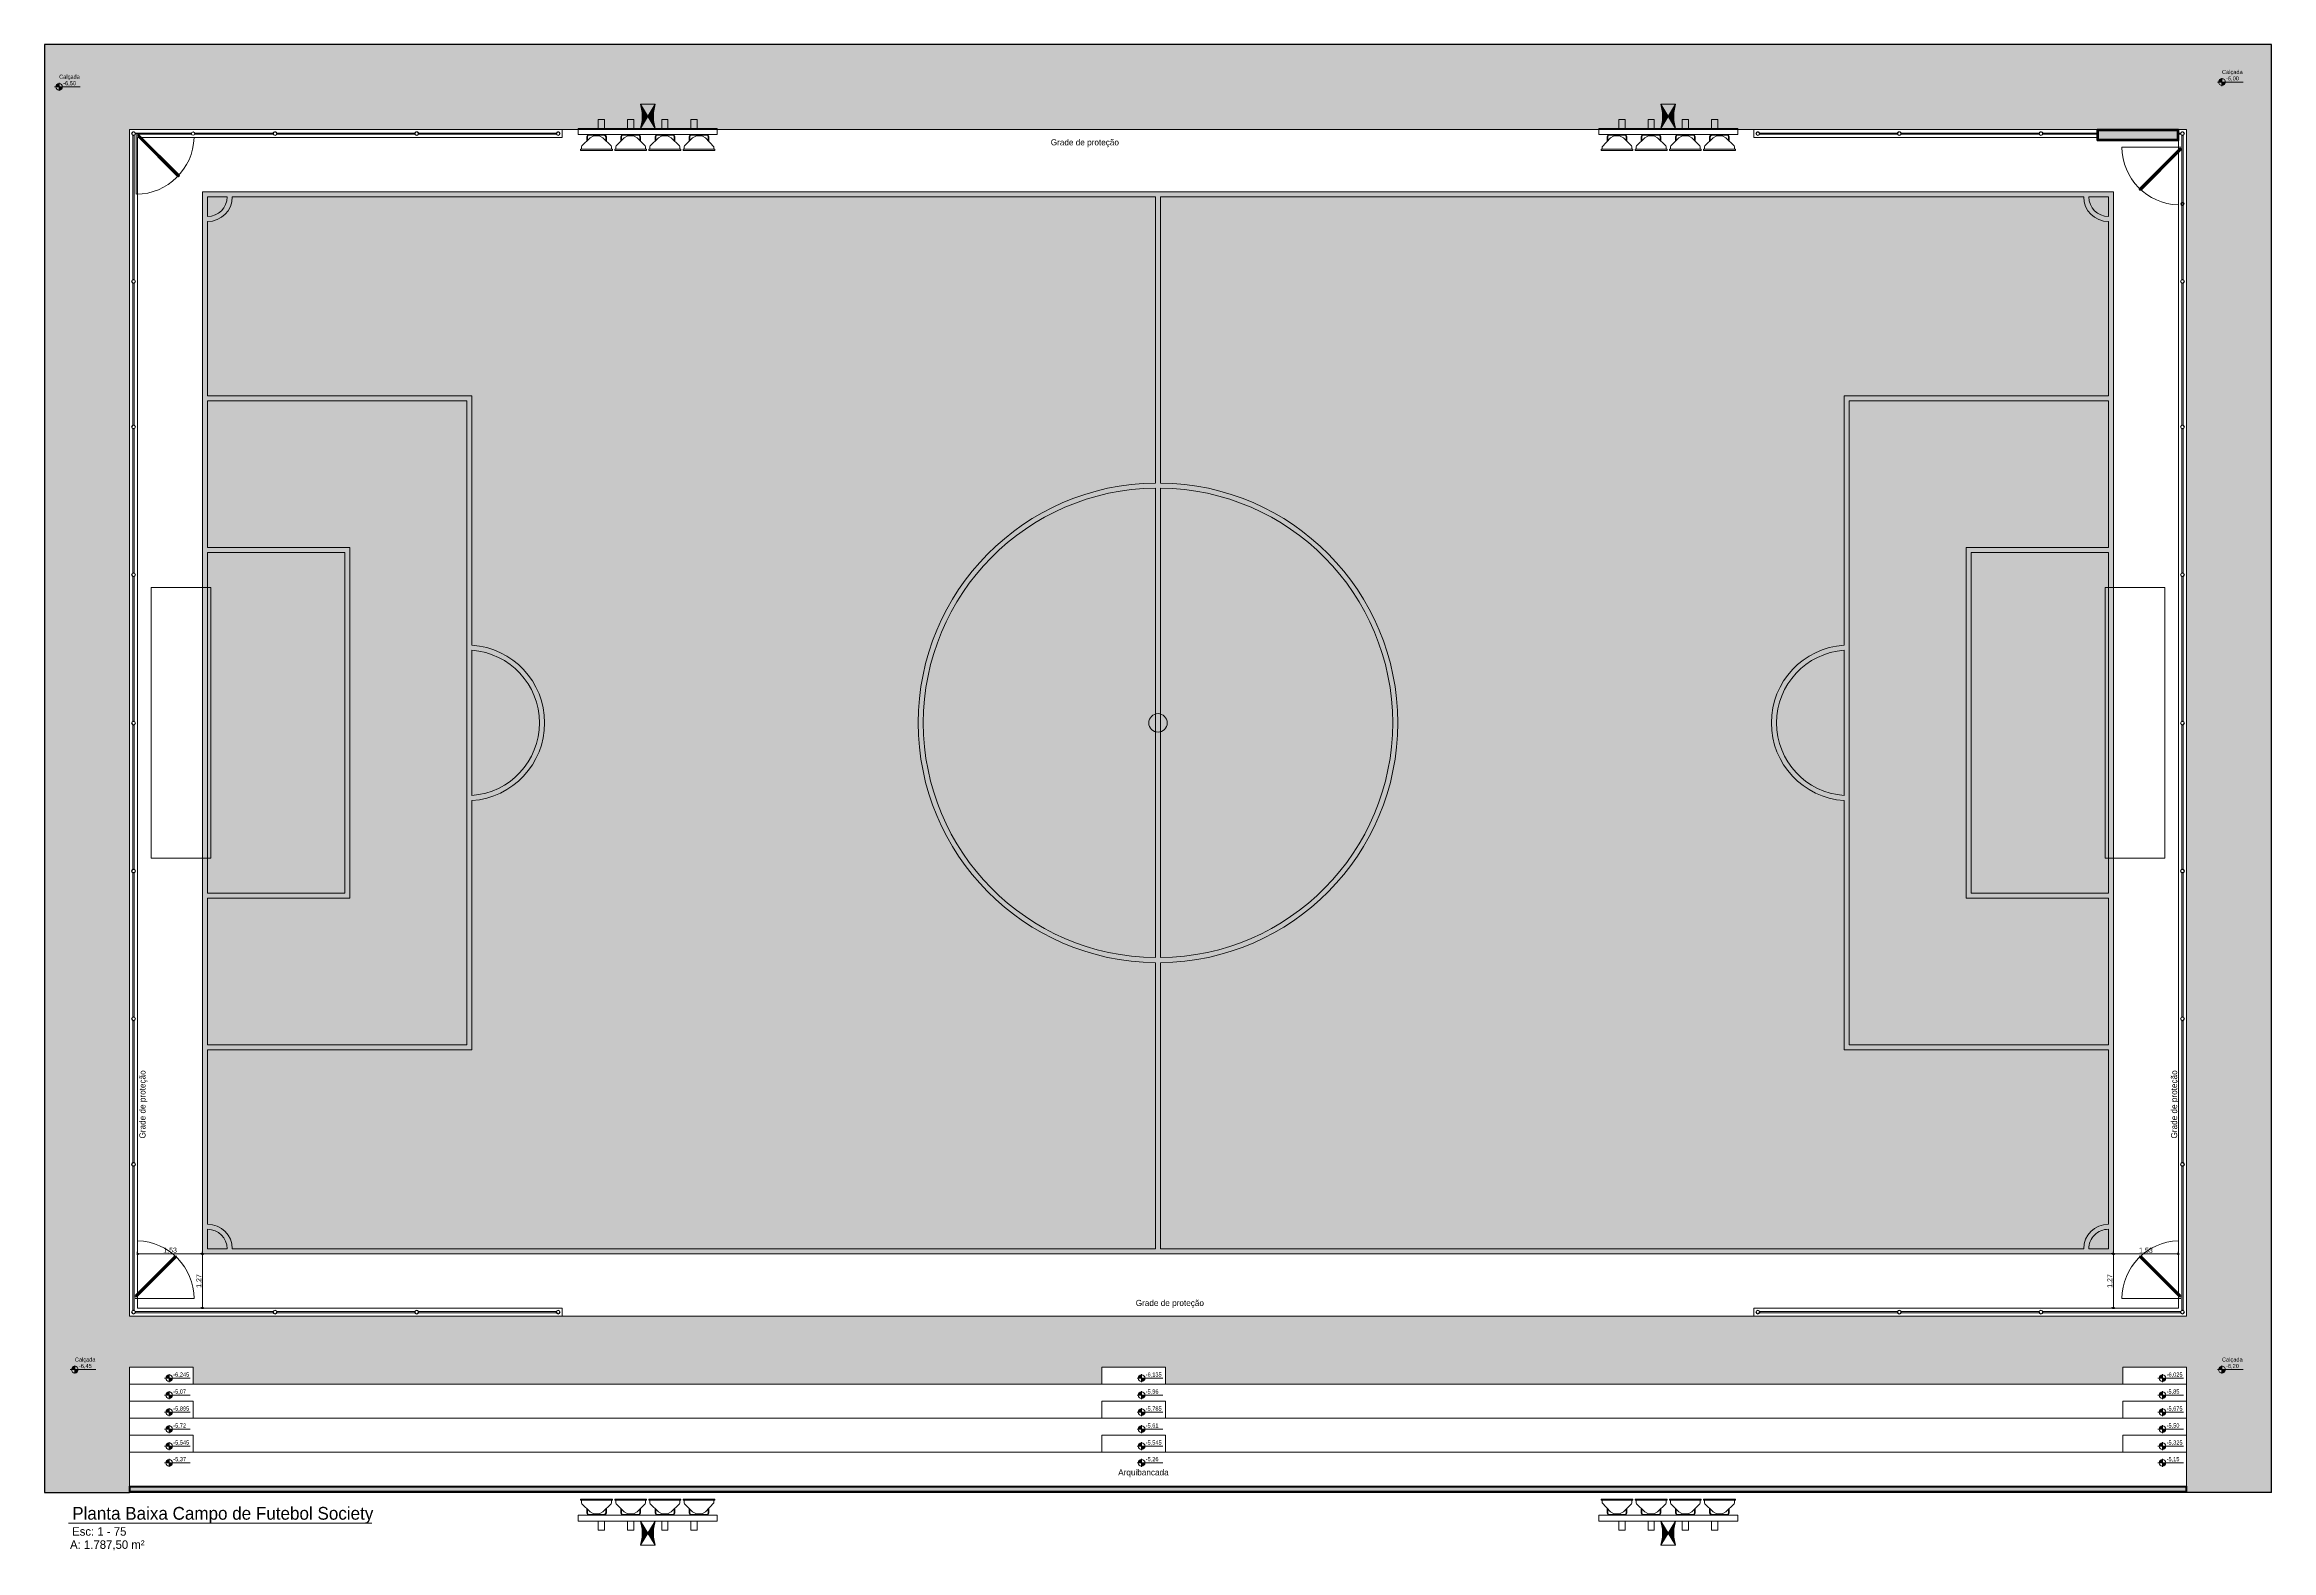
# Model space of a CAD drawing. Header units: millimetres. Extents: x 3006 to 6000, y 1661 to 3774.
# Drawn here: x 3736.2 to 3788.6, y 1955 to 1990.5 of the extents above; entities that cross this region are included whole.
import ezdxf

# ---------------------------------------------------------------- set-up
doc = ezdxf.new("R2010")
doc.units = ezdxf.units.MM
doc.header["$LTSCALE"] = 10
for name, color, linetype, lineweight in [('.10', 200, 'Continuous', 9), ('.10 ultra fina', 240, 'Continuous', 5), ('.15', 150, 'Continuous', 15), ('.20', 130, 'Continuous', 20), ('.30', 50, 'Continuous', 30), ('.40', 20, 'Continuous', 40), ('.40 Interno parede', 27, 'Continuous', 40), ('COTAS', 230, 'Continuous', 15)]:
    doc.layers.add(name, color=color, linetype=linetype, lineweight=lineweight)
doc.layers.add('.20 hachura', color=185, linetype='Continuous')
doc.layers.add('Escrita', color=34, linetype='Continuous')
doc.layers.add('Verde', color=7, linetype='Continuous', true_color=0x136734)
doc.styles.add('Texto Wilian', font='himalaya.ttf')
doc.dimstyles.new('Cota 1-75 Exter WMJ', dxfattribs={"dimtxt": 0.12, "dimasz": 0.05, "dimexe": 0.05, "dimexo": 0.1, "dimgap": 0.002, "dimtad": 1, "dimzin": 1, "dimtxsty": 'Texto Wilian', "dimblk": 'BOXFILLED', "dimcen": 2.5, "dimclrd": 230, "dimclre": 230, "dimclrt": 104, "dimazin": 0, "dimtfac": 1, "dimtix": 1, "dimtmove": 0, "dimatfit": 3, "dimfxl": 0.3, "dimfxlon": 1, "dimlwd": 20, "dimarcsym": 1})

# ---------------------------------------------------------------- blocks, each defined once
blk = doc.blocks.new('rtyeryteryterytery')
at = {"layer": 'Verde', "color": 106, "lineweight": 9}
for points in [[(3749.201294230101, 1989.712151075618), (3749.201293929255, 1989.504998101107), (3749.3526749491, 1989.504997881258), (3749.352675249946, 1989.712150855769)], [(3749.894459952525, 1989.712150068942), (3749.894459651679, 1989.504997094431), (3750.037873249412, 1989.504996886153), (3750.037873550258, 1989.712149860664)], [(3750.539821596638, 1990.070683126004), (3750.197221624942, 1989.504996654733), (3750.237059001542, 1989.688247305078), (3750.237059279245, 1989.879465435412), (3750.197222446482, 1990.070683623556)], [(3750.699169517855, 1989.712148900272), (3750.69916921701, 1989.504995925761), (3750.842582814743, 1989.504995717484), (3750.842583115589, 1989.712148691995)], [(3751.384367818123, 1989.712147905168), (3751.384367517277, 1989.504994930656), (3751.527781115011, 1989.504994722379), (3751.527781415856, 1989.71214769689)], [(3748.731216025632, 1989.504998783794), (3748.731215817354, 1989.361585186061), (3752.005826232512, 1989.361580430386), (3752.00582644079, 1989.504994028119)], [(3749.392511770337, 1989.30581227098), (3749.392511619914, 1989.202235783736), (3749.376576798833, 1989.218170651055), (3749.376576926114, 1989.305812294122), (3749.36064212822, 1989.337682005664), (3749.336739873503, 1989.345649462466), (3748.986173301279, 1989.34564997159), (3748.96227102342, 1989.337682584214), (3748.946336132958, 1989.305812918956), (3748.946336005678, 1989.218171275889), (3748.930401138313, 1989.202236454853), (3748.930401288736, 1989.305812942098), (3748.946336190813, 1989.345650029444), (3748.986173324422, 1989.361584815789), (3749.336739896645, 1989.361584306667), (3749.376576983969, 1989.345649404611)], [(3750.197221335668, 1989.305811102311), (3750.197221185245, 1989.202234615066), (3750.181286364164, 1989.218169482386), (3750.181286491445, 1989.305811125452), (3750.165351693551, 1989.337680836995), (3750.141449438834, 1989.345648293797), (3749.790882932992, 1989.34564880292), (3749.766980655132, 1989.337681415544), (3749.75104576467, 1989.305811750286), (3749.75104563739, 1989.218170107219), (3749.735110770071, 1989.202235286183), (3749.735110920493, 1989.305811773428), (3749.751045822526, 1989.345648860775), (3749.790882956135, 1989.36158364712), (3750.141449461976, 1989.361583137997), (3750.1812865493, 1989.345648235941)], [(3751.00193096738, 1989.305809933642), (3751.001930816957, 1989.202233446397), (3750.985995995921, 1989.218168313717), (3750.985996123202, 1989.305809956784), (3750.970061325263, 1989.337679668325), (3750.94615907059, 1989.345647125127), (3750.595592498324, 1989.345647634251), (3750.571690220463, 1989.337680246874), (3750.555755330001, 1989.305810581616), (3750.55575520272, 1989.21816893855), (3750.539820335401, 1989.202234117514), (3750.539820485824, 1989.305810604758), (3750.555755387856, 1989.345647692105), (3750.595592521466, 1989.361582478451), (3750.946159093733, 1989.361581969327), (3750.985996181057, 1989.345647067272)], [(3751.806640599137, 1989.305808764971), (3751.806640448714, 1989.202232277727), (3751.790705627634, 1989.218167145047), (3751.790705754915, 1989.305808788113), (3751.774770957021, 1989.337678499656), (3751.750868702303, 1989.345645956457), (3751.40030213008, 1989.345646465581), (3751.376399852175, 1989.337679078205), (3751.360464961714, 1989.305809412947), (3751.360464834433, 1989.21816776988), (3751.344529967068, 1989.202232948844), (3751.344530117492, 1989.305809436089), (3751.360465019568, 1989.345646523436), (3751.400302153223, 1989.361581309781), (3751.750868725445, 1989.361580800658), (3751.790705812769, 1989.345645898603)], [(3748.786987262876, 1989.011018532819), (3749.535924939899, 1989.011017445147), (3749.535924905186, 1988.987115178858), (3748.786987228163, 1988.98711626653)], [(3749.591696894633, 1989.011017364149), (3750.340634505274, 1989.011016276477), (3750.340634470562, 1988.987114010188), (3749.591696859919, 1988.987115097861)], [(3750.396406459919, 1989.01101619548), (3751.145344136987, 1989.011015107807), (3751.145344102274, 1988.987112841518), (3750.396406425206, 1988.987113929191)], [(3751.201116091676, 1989.011015026811), (3751.950053768745, 1989.011013939138), (3751.950053734031, 1988.987111672849), (3751.201116056963, 1988.987112760522)]]:
    blk.add_lwpolyline(points, close=True, dxfattribs=at)
for points in [[(3750.539821596638, 1990.070683126004), (3750.499984208423, 1989.87946505357), (3750.49998393072, 1989.688246923236), (3750.539820775099, 1989.504996157181), (3750.197222446482, 1990.070683623556)], [(3748.810889529165, 1989.011018498106), (3748.810889610161, 1989.066790452773), (3748.818857066985, 1989.09069270749), (3749.010075474956, 1989.281910560121), (3749.081782331723, 1989.321747566449), (3749.161456564227, 1989.329714872828), (3749.241130773634, 1989.321747335029), (3749.312837514645, 1989.281910120423), (3749.504055367253, 1989.090691712386), (3749.512022754651, 1989.066789434526), (3749.512022673654, 1989.011017479859)], [(3749.615599160878, 1989.011017329436), (3749.615599241873, 1989.066789284103), (3749.623566698698, 1989.090691538822), (3749.814785106713, 1989.281909391452), (3749.886491963435, 1989.321746397779), (3749.966166195984, 1989.329713704158), (3750.045840405346, 1989.32174616636), (3750.117547079977, 1989.281908951754), (3750.308764932584, 1989.090690543717), (3750.316732319982, 1989.066788265857), (3750.316732238985, 1989.01101631119)], [(3750.539820775099, 1989.504996157181), (3750.197221624942, 1989.504996654733)], [(3750.420308726252, 1989.011016160767), (3750.420308807249, 1989.066788115434), (3750.428276264029, 1989.090690370152), (3750.619494672044, 1989.281908222782), (3750.691201528765, 1989.32174522911), (3750.770875761315, 1989.329712535489), (3750.850549970677, 1989.32174499769), (3750.922256711689, 1989.281907783084), (3751.113474564297, 1989.090689375047), (3751.121441951695, 1989.066787097187), (3751.121441870698, 1989.01101514252)], [(3751.225018357964, 1989.011014992098), (3751.225018438962, 1989.066786946765), (3751.232985895742, 1989.090689201483), (3751.424204303757, 1989.281907054112), (3751.495911160478, 1989.32174406044), (3751.575585393027, 1989.329711366819), (3751.655259602434, 1989.321743829021), (3751.726966343446, 1989.281906614415), (3751.926151583408, 1989.066785928517), (3751.92615150241, 1989.011013973851)]]:
    blk.add_lwpolyline(points, dxfattribs=at)
for points in [[(3750.197221624942, 1989.504996654733), (3750.308765800409, 1989.688247200939), (3750.237059001542, 1989.688247305078)], [(3750.308766078112, 1989.879465331274), (3750.237059279245, 1989.879465435412), (3750.197222446482, 1990.070683623556)], [(3750.308765800409, 1989.688247200939), (3750.237059001542, 1989.688247305078), (3750.237059140393, 1989.783856370256)], [(3750.364537893949, 1989.783856185121), (3750.237059140393, 1989.783856370256), (3750.237059279245, 1989.879465435412)], [(3750.308765800409, 1989.688247200939), (3750.364537893949, 1989.783856185121), (3750.237059140393, 1989.783856370256)], [(3750.364537893949, 1989.783856185121), (3750.308766078112, 1989.879465331274), (3750.237059279245, 1989.879465435412)], [(3750.499984069572, 1989.783855988414), (3750.364537893949, 1989.783856185121), (3750.428277409556, 1989.879465157708)], [(3750.49998393072, 1989.688246923236), (3750.499984069572, 1989.783855988414), (3750.364537893949, 1989.783856185121)], [(3750.49998393072, 1989.688246923236), (3750.428277131853, 1989.688247027375), (3750.364537893949, 1989.783856185121)], [(3750.539820775099, 1989.504996157181), (3750.49998393072, 1989.688246923236), (3750.428277131853, 1989.688247027375)], [(3750.499984208423, 1989.87946505357), (3750.428277409556, 1989.879465157708), (3750.539821596638, 1990.070683126004)], [(3750.499984069572, 1989.783855988414), (3750.499984208423, 1989.87946505357), (3750.428277409556, 1989.879465157708)]]:
    blk.add_solid(points, dxfattribs=at)
blk = doc.blocks.new('_BoxFilled')
at = {"color": 0, "linetype": 'ByBlock', "lineweight": -2}
blk.add_line((-0.5, 0), (-1, 0), dxfattribs=at)
at = {"color": 0, "linetype": 'ByBlock'}
blk.add_solid([(-0.5, 0.5), (0.5, 0.5), (-0.5, -0.5), (0.5, -0.5)], dxfattribs=at)
blk = doc.blocks.new('*D467')
at = {"layer": 'COTAS', "color": 230, "lineweight": -2, "ltscale": 10, "transparency": 16777216}
for p, q in [((3784.883394542806, 1962.007878842203), (3784.883394542806, 1962.057878842203)), ((3786.4131395853, 1962.007878842203), (3786.4131395853, 1962.057878842203))]:
    blk.add_line(p, q, dxfattribs=at)
at = {"layer": 'COTAS', "color": 230, "lineweight": 20, "ltscale": 10, "transparency": 16777216}
blk.add_line((3784.933394542807, 1962.007878842203), (3786.363139585299, 1962.007878842203), dxfattribs=at)
at = {"layer": 'Defpoints', "color": 0, "ltscale": 10, "transparency": 16777216}
for p in [(3784.883394542806, 1962.007878842203), (3786.4131395853, 1962.007878842203), (3786.4131395853, 1962.007878842203)]:
    blk.add_point(p, dxfattribs=at)
at = {"layer": 'COTAS', "color": 230, "lineweight": 20, "ltscale": 10, "transparency": 16777216, "xscale": 0.05, "yscale": 0.05, "zscale": 0.05, "rotation": 180}
blk.add_blockref('_BoxFilled', (3784.883394542806, 1962.007878842203), dxfattribs=at)
at = {"layer": 'COTAS', "color": 230, "lineweight": 20, "ltscale": 10, "transparency": 16777216, "xscale": 0.05, "yscale": 0.05, "zscale": 0.05}
blk.add_blockref('_BoxFilled', (3786.4131395853, 1962.007878842203), dxfattribs=at)
at = {"layer": 'COTAS', "color": 104, "ltscale": 10, "transparency": 16777216, "insert": (3785.648267064053, 1962.084604353505), "char_height": 0.12, "attachment_point": 5, "style": 'Texto Wilian'}
blk.add_mtext('1,53', dxfattribs=at)
blk = doc.blocks.new('*D468')
at = {"layer": 'COTAS', "color": 230, "lineweight": -2, "ltscale": 10, "transparency": 16777216}
for p, q in [((3784.883394542808, 1962.007878842204), (3784.833394542808, 1962.007878842204)), ((3784.883394542808, 1960.733091306792), (3784.833394542808, 1960.733091306792))]:
    blk.add_line(p, q, dxfattribs=at)
at = {"layer": 'COTAS', "color": 230, "lineweight": 20, "ltscale": 10, "transparency": 16777216}
blk.add_line((3784.883394542808, 1961.957878842204), (3784.883394542808, 1960.783091306792), dxfattribs=at)
at = {"layer": 'Defpoints', "color": 0, "ltscale": 10, "transparency": 16777216}
for p in [(3784.883394542808, 1962.007878842204), (3784.883394542808, 1960.733091306792), (3784.883394542808, 1960.733091306792)]:
    blk.add_point(p, dxfattribs=at)
at = {"layer": 'COTAS', "color": 230, "lineweight": 20, "ltscale": 10, "transparency": 16777216, "xscale": 0.05, "yscale": 0.05, "zscale": 0.05}
for p, rotation in [((3784.883394542808, 1962.007878842204), 90), ((3784.883394542808, 1960.733091306792), 270)]:
    blk.add_blockref('_BoxFilled', p, dxfattribs=dict(at, rotation=rotation))
at = {"layer": 'COTAS', "color": 104, "ltscale": 10, "transparency": 16777216, "insert": (3784.806669031505, 1961.370485074496), "char_height": 0.12, "attachment_point": 5, "rotation": 90, "style": 'Texto Wilian'}
blk.add_mtext('1,27', dxfattribs=at)
blk = doc.blocks.new('*D469')
at = {"layer": 'COTAS', "color": 230, "lineweight": -2, "ltscale": 10, "transparency": 16777216}
for p, q in [((3739.883394542808, 1962.007878842204), (3739.833394542808, 1962.007878842204)), ((3739.883394542808, 1960.733091306792), (3739.833394542808, 1960.733091306792))]:
    blk.add_line(p, q, dxfattribs=at)
at = {"layer": 'COTAS', "color": 230, "lineweight": 20, "ltscale": 10, "transparency": 16777216}
blk.add_line((3739.883394542808, 1961.957878842204), (3739.883394542808, 1960.783091306792), dxfattribs=at)
at = {"layer": 'Defpoints', "color": 0, "ltscale": 10, "transparency": 16777216}
for p in [(3739.883394542808, 1962.007878842204), (3739.883394542808, 1960.733091306792), (3739.883394542808, 1960.733091306792)]:
    blk.add_point(p, dxfattribs=at)
at = {"layer": 'COTAS', "color": 230, "lineweight": 20, "ltscale": 10, "transparency": 16777216, "xscale": 0.05, "yscale": 0.05, "zscale": 0.05}
for p, rotation in [((3739.883394542808, 1962.007878842204), 90), ((3739.883394542808, 1960.733091306792), 270)]:
    blk.add_blockref('_BoxFilled', p, dxfattribs=dict(at, rotation=rotation))
at = {"layer": 'COTAS', "color": 104, "ltscale": 10, "transparency": 16777216, "insert": (3739.806669031505, 1961.370485074496), "char_height": 0.12, "attachment_point": 5, "rotation": 90, "style": 'Texto Wilian'}
blk.add_mtext('1,27', dxfattribs=at)
blk = doc.blocks.new('*D470')
at = {"layer": 'COTAS', "color": 230, "lineweight": -2, "ltscale": 10, "transparency": 16777216}
for p, q in [((3738.353649500317, 1962.007878842203), (3738.353649500317, 1962.057878842203)), ((3739.883394542806, 1962.007878842203), (3739.883394542806, 1962.057878842203))]:
    blk.add_line(p, q, dxfattribs=at)
at = {"layer": 'COTAS', "color": 230, "lineweight": 20, "ltscale": 10, "transparency": 16777216}
blk.add_line((3739.833394542806, 1962.007878842203), (3738.403649500317, 1962.007878842203), dxfattribs=at)
at = {"layer": 'Defpoints', "color": 0, "ltscale": 10, "transparency": 16777216}
for p in [(3738.353649500317, 1962.007878842203), (3738.353649500317, 1962.007878842203), (3739.883394542806, 1962.007878842203)]:
    blk.add_point(p, dxfattribs=at)
at = {"layer": 'COTAS', "color": 230, "lineweight": 20, "ltscale": 10, "transparency": 16777216, "xscale": 0.05, "yscale": 0.05, "zscale": 0.05, "rotation": 180}
blk.add_blockref('_BoxFilled', (3738.353649500317, 1962.007878842203), dxfattribs=at)
at = {"layer": 'COTAS', "color": 230, "lineweight": 20, "ltscale": 10, "transparency": 16777216, "xscale": 0.05, "yscale": 0.05, "zscale": 0.05}
blk.add_blockref('_BoxFilled', (3739.883394542806, 1962.007878842203), dxfattribs=at)
at = {"layer": 'COTAS', "color": 104, "ltscale": 10, "transparency": 16777216, "insert": (3739.118522021562, 1962.084604353505), "char_height": 0.12, "attachment_point": 5, "style": 'Texto Wilian'}
blk.add_mtext('1,53', dxfattribs=at)

msp = doc.modelspace()

# ---------------------------------------------------------------- hatches: boundary and pattern name
at = {"layer": '.10', "lineweight": 9}
h = msp.add_hatch(color=200, dxfattribs=at)
h.paths.add_polyline_path([(3787.439189321691, 1989.673856563642, 0.4142135623727843), (3787.360409012993, 1989.595076254974), (3787.439189321691, 1989.595076254974)])
h.paths.add_polyline_path([(3787.517969630372, 1989.595076254973), (3787.439189321691, 1989.595076254974), (3787.43918932169, 1989.516295946278, 0.4142135623730062)])
h = msp.add_hatch(color=200, dxfattribs=at)
h.paths.add_polyline_path([(3736.506070560734, 1989.560856596379, 0.4142135623727843), (3736.427290252036, 1989.482076287711), (3736.506070560734, 1989.482076287711)])
h.paths.add_polyline_path([(3736.584850869415, 1989.48207628771), (3736.506070560734, 1989.482076287711), (3736.506070560733, 1989.403295979015, 0.4142135623730062)])
h = msp.add_hatch(color=200, dxfattribs=at)
h.paths.add_polyline_path([(3736.875298395253, 1959.362704108667, 0.4142135623727843), (3736.796518086555, 1959.283923799999), (3736.875298395253, 1959.283923799999)])
h.paths.add_polyline_path([(3736.954078703934, 1959.283923799998), (3736.875298395253, 1959.283923799999), (3736.875298395252, 1959.205143491303, 0.4142135623730062)])
h = msp.add_hatch(color=200, dxfattribs=at)
h.paths.add_polyline_path([(3787.439189321691, 1959.362704108667, 0.4142135623727843), (3787.360409012993, 1959.283923799999), (3787.439189321691, 1959.283923799999)])
h.paths.add_polyline_path([(3787.517969630372, 1959.283923799998), (3787.439189321691, 1959.283923799999), (3787.43918932169, 1959.205143491303, 0.4142135623730062)])
h = msp.add_hatch(color=200, dxfattribs=at)
h.paths.add_polyline_path([(3739.096962918451, 1959.161992939856, 0.4142135623727843), (3739.018182609753, 1959.083212631189), (3739.096962918451, 1959.083212631189)])
h.paths.add_polyline_path([(3739.175743227132, 1959.083212631187), (3739.096962918451, 1959.083212631189), (3739.09696291845, 1959.004432322492, 0.4142135623730062)])
h = msp.add_hatch(color=200, dxfattribs=at)
h.paths.add_polyline_path([(3739.096962918451, 1958.761992939856, 0.4142135623727843), (3739.018182609754, 1958.683212631189), (3739.096962918451, 1958.683212631189)])
h.paths.add_polyline_path([(3739.175743227133, 1958.683212631187), (3739.096962918451, 1958.683212631189), (3739.096962918451, 1958.604432322492, 0.4142135623730062)])
h = msp.add_hatch(color=200, dxfattribs=at)
h.paths.add_polyline_path([(3761.996962918452, 1959.161992939856, 0.4142135623727843), (3761.918182609754, 1959.083212631189), (3761.996962918452, 1959.083212631189)])
h.paths.add_polyline_path([(3762.075743227133, 1959.083212631187), (3761.996962918452, 1959.083212631189), (3761.996962918451, 1959.004432322492, 0.4142135623730062)])
h = msp.add_hatch(color=200, dxfattribs=at)
h.paths.add_polyline_path([(3761.996962918452, 1958.761992939856, 0.4142135623727843), (3761.918182609754, 1958.683212631189), (3761.996962918452, 1958.683212631189)])
h.paths.add_polyline_path([(3762.075743227133, 1958.683212631187), (3761.996962918452, 1958.683212631189), (3761.996962918451, 1958.604432322492, 0.4142135623730062)])
h = msp.add_hatch(color=200, dxfattribs=at)
h.paths.add_polyline_path([(3786.038889264061, 1959.161992939856, 0.4142135623727843), (3785.960108955363, 1959.083212631189), (3786.038889264061, 1959.083212631189)])
h.paths.add_polyline_path([(3786.117669572742, 1959.083212631187), (3786.038889264061, 1959.083212631189), (3786.03888926406, 1959.004432322492, 0.4142135623730062)])
h = msp.add_hatch(color=200, dxfattribs=at)
h.paths.add_polyline_path([(3786.038889264061, 1958.761992939856, 0.4142135623727843), (3785.960108955363, 1958.683212631189), (3786.038889264061, 1958.683212631189)])
h.paths.add_polyline_path([(3786.117669572743, 1958.683212631187), (3786.038889264061, 1958.683212631189), (3786.03888926406, 1958.604432322492, 0.4142135623730062)])
h = msp.add_hatch(color=200, dxfattribs=at)
h.paths.add_polyline_path([(3739.096962918452, 1958.361992939856, 0.4142135623727843), (3739.018182609754, 1958.283212631189), (3739.096962918452, 1958.283212631189)])
h.paths.add_polyline_path([(3739.175743227133, 1958.283212631187), (3739.096962918452, 1958.283212631189), (3739.096962918451, 1958.204432322492, 0.4142135623730062)])
h = msp.add_hatch(color=200, dxfattribs=at)
h.paths.add_polyline_path([(3761.996962918452, 1958.361992939856, 0.4142135623727843), (3761.918182609755, 1958.283212631189), (3761.996962918452, 1958.283212631189)])
h.paths.add_polyline_path([(3762.075743227134, 1958.283212631187), (3761.996962918452, 1958.283212631189), (3761.996962918452, 1958.204432322492, 0.4142135623730062)])
h = msp.add_hatch(color=200, dxfattribs=at)
h.paths.add_polyline_path([(3786.038889264062, 1958.361992939856, 0.4142135623727843), (3785.960108955364, 1958.283212631189), (3786.038889264062, 1958.283212631189)])
h.paths.add_polyline_path([(3786.117669572743, 1958.283212631187), (3786.038889264062, 1958.283212631189), (3786.038889264061, 1958.204432322492, 0.4142135623730062)])
h = msp.add_hatch(color=200, dxfattribs=at)
h.paths.add_polyline_path([(3739.096962918451, 1957.961992939844, 0.4142135623727843), (3739.018182609754, 1957.883212631177), (3739.096962918451, 1957.883212631177)])
h.paths.add_polyline_path([(3739.175743227133, 1957.883212631175), (3739.096962918451, 1957.883212631177), (3739.096962918451, 1957.80443232248, 0.4142135623730062)])
h = msp.add_hatch(color=200, dxfattribs=at)
h.paths.add_polyline_path([(3761.996962918452, 1957.961992939844, 0.4142135623727843), (3761.918182609754, 1957.883212631177), (3761.996962918452, 1957.883212631177)])
h.paths.add_polyline_path([(3762.075743227133, 1957.883212631175), (3761.996962918452, 1957.883212631177), (3761.996962918451, 1957.80443232248, 0.4142135623730062)])
h = msp.add_hatch(color=200, dxfattribs=at)
h.paths.add_polyline_path([(3786.038889264061, 1957.961992939844, 0.4142135623727843), (3785.960108955363, 1957.883212631177), (3786.038889264061, 1957.883212631177)])
h.paths.add_polyline_path([(3786.117669572743, 1957.883212631175), (3786.038889264061, 1957.883212631177), (3786.03888926406, 1957.80443232248, 0.4142135623730062)])
h = msp.add_hatch(color=200, dxfattribs=at)
h.paths.add_polyline_path([(3739.096962918452, 1957.561992939856, 0.4142135623727843), (3739.018182609754, 1957.483212631189), (3739.096962918452, 1957.483212631189)])
h.paths.add_polyline_path([(3739.175743227133, 1957.483212631187), (3739.096962918452, 1957.483212631189), (3739.096962918451, 1957.404432322493, 0.4142135623730062)])
h = msp.add_hatch(color=200, dxfattribs=at)
h.paths.add_polyline_path([(3739.096962918451, 1957.169690359468, 0.4142135623727843), (3739.018182609754, 1957.090910050801), (3739.096962918451, 1957.090910050801)])
h.paths.add_polyline_path([(3739.175743227133, 1957.090910050799), (3739.096962918451, 1957.090910050801), (3739.096962918451, 1957.012129742104, 0.4142135623730062)])
h = msp.add_hatch(color=200, dxfattribs=at)
h.paths.add_polyline_path([(3761.996962918452, 1957.561992939856, 0.4142135623727843), (3761.918182609755, 1957.483212631189), (3761.996962918452, 1957.483212631189)])
h.paths.add_polyline_path([(3762.075743227134, 1957.483212631187), (3761.996962918452, 1957.483212631189), (3761.996962918452, 1957.404432322493, 0.4142135623730062)])
h = msp.add_hatch(color=200, dxfattribs=at)
h.paths.add_polyline_path([(3761.996962918452, 1957.169690359468, 0.4142135623727843), (3761.918182609754, 1957.090910050801), (3761.996962918452, 1957.090910050801)])
h.paths.add_polyline_path([(3762.075743227133, 1957.090910050799), (3761.996962918452, 1957.090910050801), (3761.996962918451, 1957.012129742104, 0.4142135623730062)])
h = msp.add_hatch(color=200, dxfattribs=at)
h.paths.add_polyline_path([(3786.038889264062, 1957.561992939856, 0.4142135623727843), (3785.960108955364, 1957.483212631189), (3786.038889264062, 1957.483212631189)])
h.paths.add_polyline_path([(3786.117669572743, 1957.483212631187), (3786.038889264062, 1957.483212631189), (3786.038889264061, 1957.404432322492, 0.4142135623730062)])
h = msp.add_hatch(color=200, dxfattribs=at)
h.paths.add_polyline_path([(3786.038889264061, 1957.169690359468, 0.4142135623727843), (3785.960108955363, 1957.0909100508), (3786.038889264061, 1957.0909100508)])
h.paths.add_polyline_path([(3786.117669572743, 1957.090910050799), (3786.038889264061, 1957.0909100508), (3786.03888926406, 1957.012129742104, 0.4142135623730062)])
at = {"layer": '.20 hachura'}
h = msp.add_hatch(dxfattribs=at)
h.set_pattern_fill('AR-HBONE', color=185, scale=0.001)
h.set_pattern_definition([(45, (0, 0), (0, 0.1436840979371065), [0.3048, -0.1016]), (135, (0.071842, 0.071842), (1.4210854715202e-17, 0.1436840979371065), [0.3048, -0.1016])])
h.paths.add_polyline_path([(3738.162431370002, 1988.477198955517), (3786.604357715611, 1988.477198955517), (3786.604357715611, 1960.54187317648), (3738.162431370002, 1960.54187317648), (3738.162431370002, 1959.34187317648), (3739.662431370001, 1959.34187317648), (3739.662431370001, 1958.94187317648), (3761.062431370002, 1958.94187317648), (3761.062431370002, 1959.34187317648), (3762.562431370002, 1959.34187317648), (3762.562431370002, 1958.94187317648), (3785.104357715611, 1958.941873176479), (3785.104357715611, 1959.34187317648), (3786.604357715611, 1959.34187317648), (3786.604357715612, 1956.39187317648), (3788.604357715611, 1956.39187317648), (3788.604357715611, 1990.477198955517), (3736.162431370002, 1990.477198955517), (3736.162431370004, 1956.391585832243), (3738.162431370005, 1956.392160520717)])
h = msp.add_hatch(color=185, dxfattribs=at)
h.dxf.hatch_style = 1
h.paths.add_polyline_path([(3784.520958282184, 1988.457198955517), (3786.3931395853, 1988.457198955517), (3786.3931395853, 1988.285980825205), (3786.3931395853, 1988.242241448435), (3785.775745817594, 1988.242241448435), (3784.520958282184, 1988.242241448435)])
at = {"layer": '.20 hachura', "true_color": 0xc7c8ca}
h = msp.add_hatch(color=9, dxfattribs=at)
h.dxf.hatch_style = 1
edge = h.paths.add_edge_path(flags=16)
edge.add_line((3762.323394542806, 1986.891193289794), (3740.583697477723, 1986.891193289794))
edge.add_arc((3740.003394542806, 1986.891193289794), 0.5803029349171993, -90, 0, ccw=False)
edge.add_line((3740.003394542806, 1986.310890354877), (3740.003394542806, 1982.207730800902))
edge.add_line((3740.003394542806, 1982.207730800902), (3746.226019313184, 1982.207730800902))
edge.add_line((3746.226019313184, 1982.207730800902), (3746.226019313184, 1976.338330896819))
edge.add_arc((3746.106019313184, 1974.509536065998), 1.832727621125737, -86.24580562162669, 86.24580562159781, ccw=False)
edge.add_line((3746.226019313183, 1972.680741235177), (3746.226019313184, 1966.811341331095))
edge.add_line((3746.226019313184, 1966.811341331095), (3740.003394542806, 1966.811341331095))
edge.add_line((3740.003394542806, 1966.811341331095), (3740.003394542806, 1962.70818177712))
edge.add_arc((3740.003394542806, 1962.127878842203), 0.5803029349171993, 0, 90, ccw=False)
edge.add_line((3740.583697477723, 1962.127878842203), (3762.323394542806, 1962.127878842203))
edge.add_line((3762.323394542806, 1962.127878842203), (3762.323394542806, 1968.863179678892))
edge.add_arc((3762.383394542807, 1974.509536065998), 5.646675167761284, -269.3911795238239, -90.6088204761761, ccw=False)
edge.add_line((3762.323394542806, 1980.155892453104), (3762.323394542806, 1986.891193289794))
edge = h.paths.add_edge_path(flags=16)
edge.add_line((3762.443394542806, 1986.891193289794), (3762.443394542806, 1980.155892453104))
edge.add_arc((3762.383394542807, 1974.509536065998), 5.646675167761274, -89.3911795238331, 89.3911795238331, ccw=False)
edge.add_line((3762.443394542806, 1968.863179678892), (3762.443394542806, 1962.127878842203))
edge.add_line((3762.443394542806, 1962.127878842203), (3784.183091607889, 1962.127878842203))
edge.add_arc((3784.763394542807, 1962.127878842203), 0.5803029349171993, 90, 180, ccw=False)
edge.add_line((3784.763394542807, 1962.70818177712), (3784.763394542807, 1966.811341331095))
edge.add_line((3784.763394542807, 1966.811341331095), (3778.540769772429, 1966.811341331095))
edge.add_line((3778.540769772429, 1966.811341331095), (3778.540769772429, 1972.680741235177))
edge.add_arc((3778.660769772429, 1974.509536065998), 1.832727621125766, -266.2458056215836, -93.75419437841629, ccw=False)
edge.add_line((3778.540769772429, 1976.338330896819), (3778.540769772429, 1982.207730800902))
edge.add_line((3778.540769772429, 1982.207730800902), (3784.763394542807, 1982.207730800902))
edge.add_line((3784.763394542807, 1982.207730800902), (3784.763394542807, 1986.310890354877))
edge.add_arc((3784.763394542807, 1986.891193289794), 0.5803029349171993, -180, -90, ccw=False)
edge.add_line((3784.183091607889, 1986.891193289794), (3762.443394542806, 1986.891193289794))
edge = h.paths.add_edge_path(flags=16)
edge.add_arc((3762.383394542807, 1974.509536065998), 5.526675167761348, 90.62204023216745, 269.3779597678326)
edge.add_line((3762.323394542806, 1968.98318660094), (3762.323394542806, 1974.301062970538))
edge.add_arc((3762.383394542807, 1974.509536065998), 0.2169355469509803, -106.056184770075, -73.94381523017239)
edge.add_line((3762.443394542806, 1974.301062970537), (3762.443394542806, 1968.98318660094))
edge.add_arc((3762.383394542807, 1974.509536065998), 5.526675167761338, -89.37795976784201, 89.37795976784201)
edge.add_line((3762.443394542806, 1980.035885531056), (3762.443394542806, 1974.718009161459))
edge.add_arc((3762.383394542807, 1974.509536065998), 0.2169355469509473, -253.9438152299249, 73.94381523017239, ccw=False)
edge.add_line((3762.323394542806, 1974.718009161459), (3762.323394542806, 1980.035885531056))
h.paths.add_polyline_path([(3746.106019313184, 1982.087730800902), (3740.003394542806, 1982.087730800902), (3740.003394542806, 1978.638973209744), (3743.352143774599, 1978.638973209744), (3743.352143774599, 1974.509536065998), (3743.352143774599, 1970.380098922253), (3740.003394542806, 1970.380098922253), (3740.003394542806, 1966.931341331095), (3746.106019313184, 1966.931341331095), (3746.106019313184, 1974.509536065998)], flags=16)
h.paths.add_polyline_path([(3778.660769772429, 1982.087730800902), (3778.660769772429, 1974.509536065998), (3778.660769772429, 1966.931341331095), (3784.763394542807, 1966.931341331095), (3784.763394542807, 1970.380098922253), (3781.414645311014, 1970.380098922253), (3781.414645311014, 1974.509536065998), (3781.414645311014, 1978.638973209744), (3784.763394542807, 1978.638973209744), (3784.763394542807, 1982.087730800902)], flags=16)
edge = h.paths.add_edge_path(flags=16)
edge.add_line((3746.226019313184, 1976.218054694567), (3746.226019313184, 1974.509536065998))
edge.add_line((3746.226019313184, 1974.509536065998), (3746.226019313184, 1972.801017437429))
edge.add_arc((3746.106019313183, 1974.509536065998), 1.712727621125822, -85.98235520557266, 85.98235520557266)
edge = h.paths.add_edge_path(flags=16)
edge.add_line((3778.540769772429, 1972.801017437429), (3778.540769772429, 1974.509536065998))
edge.add_line((3778.540769772429, 1974.509536065998), (3778.540769772429, 1976.218054694567))
edge.add_arc((3778.660769772429, 1974.509536065998), 1.71272762112579, 94.01764479441212, 265.9823552055879)
edge = h.paths.add_edge_path(flags=16)
edge.add_line((3740.463697477724, 1986.891193289794), (3740.003394542806, 1986.891193289794))
edge.add_line((3740.003394542806, 1986.891193289794), (3740.003394542806, 1986.430890354877))
edge.add_arc((3740.003394542806, 1986.891193289794), 0.4603029349173084, -90, 0)
edge = h.paths.add_edge_path(flags=16)
edge.add_arc((3784.763394542807, 1986.891193289794), 0.4603029349173084, 180, 270)
edge.add_line((3784.763394542807, 1986.430890354877), (3784.763394542807, 1986.891193289794))
edge.add_line((3784.763394542807, 1986.891193289794), (3784.303091607889, 1986.891193289794))
edge = h.paths.add_edge_path(flags=16)
edge.add_line((3740.003394542806, 1962.58818177712), (3740.003394542806, 1962.127878842203))
edge.add_line((3740.003394542806, 1962.127878842203), (3740.463697477724, 1962.127878842203))
edge.add_arc((3740.003394542806, 1962.127878842203), 0.4603029349173084, 0, 90)
edge = h.paths.add_edge_path(flags=16)
edge.add_line((3784.303091607889, 1962.127878842203), (3784.763394542807, 1962.127878842203))
edge.add_line((3784.763394542807, 1962.127878842203), (3784.763394542807, 1962.58818177712))
edge.add_arc((3784.763394542807, 1962.127878842203), 0.4603029349173084, 90, 180)
h.paths.add_polyline_path([(3784.763394542807, 1978.518973209744), (3781.534645311014, 1978.518973209744), (3781.534645311014, 1970.500098922253), (3784.763394542807, 1970.500098922253)], flags=16)
h.paths.add_polyline_path([(3740.003394542806, 1970.500098922253), (3743.232143774599, 1970.500098922253), (3743.232143774599, 1978.518973209744), (3740.003394542807, 1978.518973209744)])
h.paths.add_polyline_path([(3739.883394542806, 1987.011193289794), (3784.883394542806, 1987.011193289794), (3784.883394542806, 1962.007878842203), (3739.883394542806, 1962.007878842203)])
at = {"layer": '.20 hachura', "true_color": 0x0a7808}
h = msp.add_hatch(dxfattribs=at)
h.set_pattern_fill('CROSS', color=96, scale=0.05, angle=180)
h.set_pattern_definition([(180, (7624.766789085614, 3949.019072131996), (-0.3175000000000001, -0.3174999999999999), [0.15875, -0.4762500000000001]), (270, (7624.687414085613, 3949.098447131996), (0.3174999999999999, -0.3175000000000001), [0.15875, -0.4762500000000001])])
h.paths.add_polyline_path([(3784.303091607889, 1986.891193289794), (3784.763394542807, 1986.891193289794), (3784.763394542807, 1986.430890354877, -0.414213562373095)], flags=17)
h.paths.add_polyline_path([(3762.443394542806, 1986.891193289794), (3784.183091607889, 1986.891193289794, 0.4142135623730951), (3784.763394542807, 1986.310890354877), (3784.763394542807, 1982.207730800902), (3778.540769772429, 1982.207730800902), (3778.540769772429, 1976.338330896819, 0.9365334985975714), (3778.540769772429, 1972.680741235177), (3778.540769772429, 1966.811341331095), (3784.763394542807, 1966.811341331095), (3784.763394542807, 1962.70818177712, 0.4142135623730951), (3784.183091607889, 1962.127878842203), (3762.443394542806, 1962.127878842203), (3762.443394542806, 1968.863179678892, 0.9894301359580393), (3762.443394542806, 1980.155892453104)])
h.paths.add_polyline_path([(3778.660769772429, 1982.087730800902), (3784.763394542807, 1982.087730800902), (3784.763394542807, 1978.638973209744), (3781.414645311014, 1978.638973209744), (3781.414645311014, 1974.509536065998), (3781.414645311014, 1970.380098922253), (3784.763394542807, 1970.380098922253), (3784.763394542807, 1966.931341331095), (3778.660769772429, 1966.931341331095), (3778.660769772429, 1974.509536065998)], flags=17)
h.paths.add_polyline_path([(3781.534645311014, 1978.518973209744), (3784.763394542807, 1978.518973209744), (3784.763394542807, 1970.500098922253), (3781.534645311014, 1970.500098922253), (3781.534645311014, 1974.509536065998)], flags=16)
h.paths.add_polyline_path([(3778.540769772429, 1976.218054694567), (3778.540769772429, 1974.509536065998), (3778.540769772429, 1972.801017437429, -0.9322272490876689)], flags=17)
h.paths.add_polyline_path([(3784.763394542807, 1962.58818177712), (3784.763394542807, 1962.127878842203), (3784.303091607889, 1962.127878842203, -0.4142135623730951)], flags=17)
h.paths.add_polyline_path([(3762.443394542806, 1974.301062970537, 0.3343227437613257), (3762.600330089758, 1974.509536065998, 0.3343227437613257), (3762.443394542806, 1974.718009161459), (3762.443394542806, 1980.035885531056, -0.9892018596229287), (3762.443394542806, 1968.98318660094)], flags=17)
h.paths.add_polyline_path([(3762.323394542806, 1980.035885531056), (3762.323394542806, 1974.718009161459, 0.3343227437601139), (3762.166458995856, 1974.509536065998, 0.3343227437601139), (3762.323394542806, 1974.301062970538), (3762.323394542806, 1968.98318660094, -0.9892018596227697)], flags=17)
h.paths.add_polyline_path([(3740.003394542806, 1966.811341331095), (3746.226019313184, 1966.811341331095), (3746.226019313183, 1972.680741235177, 0.9365334985979572), (3746.226019313184, 1976.338330896819), (3746.226019313184, 1982.207730800902), (3740.003394542806, 1982.207730800902), (3740.003394542806, 1986.310890354877, 0.4142135623730951), (3740.583697477723, 1986.891193289794), (3762.323394542806, 1986.891193289794), (3762.323394542806, 1980.155892453104, 0.9894301359578784), (3762.323394542806, 1968.863179678892), (3762.323394542806, 1962.127878842203), (3740.583697477723, 1962.127878842203, 0.414213562373095), (3740.003394542806, 1962.70818177712)])
h.paths.add_polyline_path([(3746.226019313184, 1974.509536065998), (3746.226019313184, 1976.218054694567, -0.9322272490873114), (3746.226019313184, 1972.801017437429)], flags=17)
h.paths.add_polyline_path([(3743.352143774599, 1978.638973209744), (3740.003394542806, 1978.638973209744), (3740.003394542806, 1982.087730800902), (3746.106019313184, 1982.087730800902), (3746.106019313184, 1974.509536065998), (3746.106019313184, 1966.931341331095), (3740.003394542806, 1966.931341331095), (3740.003394542806, 1970.380098922253), (3743.352143774599, 1970.380098922253), (3743.352143774599, 1974.509536065998)], flags=17)
h.paths.add_polyline_path([(3740.003394542806, 1978.518973209744), (3743.232143774599, 1978.518973209744), (3743.232143774599, 1974.509536065998), (3743.232143774599, 1970.500098922253), (3740.003394542806, 1970.500098922253)], flags=16)
h.paths.add_polyline_path([(3740.003394542806, 1986.891193289794), (3740.463697477724, 1986.891193289794, -0.4142135623730951), (3740.003394542806, 1986.430890354877)], flags=17)
h.paths.add_polyline_path([(3740.003394542806, 1962.58818177712, -0.4142135623730949), (3740.463697477724, 1962.127878842203), (3740.003394542806, 1962.127878842203)], flags=17)
at = {"layer": '.20 hachura'}
h = msp.add_hatch(color=185, dxfattribs=at)
h.dxf.hatch_style = 1
h.paths.add_polyline_path([(3786.584357715612, 1956.52187317648), (3738.182431370002, 1956.52187317648), (3738.182431370002, 1956.41187317648), (3786.584357715612, 1956.41187317648)])

# ---------------------------------------------------------------- linework, layer by layer
at = {"layer": '.10', "color": 200, "lineweight": 9}
for p, q in [((3787.439189321691, 1989.689486638883), (3787.43918932169, 1989.501177252127)), ((3737.003351236075, 1989.482331978238), (3736.399332465036, 1989.482035780657)), ((3736.506070560734, 1989.57648667162), (3736.506070560733, 1989.388177284864)), ((3787.936469997032, 1989.595331945501), (3787.332451225993, 1989.59503574792)), ((3737.372579070594, 1959.284179490526), (3736.768560299555, 1959.283883292945)), ((3736.875298395253, 1959.378334183908), (3736.875298395252, 1959.190024797152)), ((3787.936469997032, 1959.284179490526), (3787.332451225993, 1959.283883292945)), ((3787.439189321691, 1959.378334183908), (3787.43918932169, 1959.190024797152)), ((3739.594243593792, 1959.083468321716), (3738.990224822754, 1959.083172124134)), ((3739.096962918451, 1959.177623015098), (3739.09696291845, 1958.989313628341)), ((3739.096962918451, 1958.777623015098), (3739.096962918451, 1958.589313628341)), ((3762.494243593793, 1959.083468321716), (3761.890224822754, 1959.083172124134)), ((3761.996962918452, 1959.177623015098), (3761.996962918451, 1958.989313628341)), ((3761.996962918452, 1958.777623015098), (3761.996962918451, 1958.589313628341)), ((3786.536169939402, 1959.083468321715), (3785.932151168363, 1959.083172124134)), ((3786.038889264061, 1959.177623015098), (3786.03888926406, 1958.989313628341)), ((3786.038889264061, 1958.777623015098), (3786.03888926406, 1958.589313628341)), ((3739.594243593793, 1958.683468321716), (3738.990224822754, 1958.683172124134)), ((3739.594243593793, 1958.283468321716), (3738.990224822754, 1958.283172124134)), ((3739.096962918452, 1958.377623015098), (3739.096962918451, 1958.189313628341)), ((3762.494243593793, 1958.683468321716), (3761.890224822755, 1958.683172124134)), ((3762.494243593794, 1958.283468321716), (3761.890224822755, 1958.283172124134)), ((3761.996962918452, 1958.377623015098), (3761.996962918452, 1958.189313628341)), ((3786.536169939402, 1958.683468321715), (3785.932151168364, 1958.683172124134)), ((3786.536169939403, 1958.283468321715), (3785.932151168364, 1958.283172124134)), ((3786.038889264062, 1958.377623015098), (3786.038889264061, 1958.189313628341)), ((3739.594243593793, 1957.883468321704), (3738.990224822754, 1957.883172124122)), ((3739.096962918451, 1957.977623015086), (3739.096962918451, 1957.789313628329)), ((3762.494243593793, 1957.883468321704), (3761.890224822755, 1957.883172124122)), ((3761.996962918452, 1957.977623015086), (3761.996962918451, 1957.789313628329)), ((3786.536169939402, 1957.883468321703), (3785.932151168364, 1957.883172124122)), ((3786.038889264061, 1957.977623015086), (3786.03888926406, 1957.789313628329)), ((3739.594243593793, 1957.483468321716), (3738.990224822754, 1957.483172124134)), ((3739.096962918452, 1957.577623015098), (3739.096962918451, 1957.389313628341)), ((3739.096962918451, 1957.18532043471), (3739.096962918451, 1956.997011047953)), ((3762.494243593794, 1957.483468321716), (3761.890224822755, 1957.483172124134)), ((3761.996962918452, 1957.577623015098), (3761.996962918452, 1957.389313628341)), ((3761.996962918452, 1957.18532043471), (3761.996962918451, 1956.997011047953)), ((3786.536169939403, 1957.483468321715), (3785.932151168364, 1957.483172124134)), ((3786.038889264062, 1957.577623015098), (3786.038889264061, 1957.389313628341)), ((3786.038889264061, 1957.185320434709), (3786.03888926406, 1956.997011047953)), ((3739.594243593793, 1957.091165741327), (3738.990224822754, 1957.090869543746)), ((3762.494243593793, 1957.091165741327), (3761.890224822755, 1957.090869543746)), ((3786.536169939402, 1957.091165741327), (3785.932151168364, 1957.090869543746))]:
    msp.add_line(p, q, dxfattribs=at)
at = {"layer": '.10'}
for p, q in [((3738.162431370001, 1959.34187317648), (3739.662431370001, 1959.34187317648)), ((3738.162431370001, 1958.94187317648), (3738.162431370001, 1959.34187317648)), ((3739.662431370001, 1958.94187317648), (3739.662431370001, 1959.34187317648)), ((3761.062431370002, 1959.34187317648), (3762.562431370002, 1959.34187317648)), ((3761.062431370002, 1958.94187317648), (3761.062431370002, 1959.34187317648)), ((3762.562431370002, 1958.94187317648), (3762.562431370002, 1959.34187317648)), ((3785.104357715611, 1958.94187317648), (3785.104357715611, 1959.34187317648)), ((3786.604357715611, 1959.34187317648), (3785.104357715611, 1959.34187317648)), ((3786.604357715611, 1958.94187317648), (3786.604357715611, 1959.34187317648)), ((3738.162431370002, 1956.54187317648), (3738.162431370001, 1958.94187317648)), ((3738.162431370001, 1958.94187317648), (3786.604357715611, 1958.94187317648)), ((3786.604357715611, 1958.94187317648), (3786.604357715611, 1956.54187317648)), ((3738.162431370001, 1958.541873176492), (3739.662431370001, 1958.541873176492)), ((3739.662431370001, 1958.141873176492), (3739.662431370001, 1958.541873176492)), ((3761.062431370002, 1958.541873176492), (3762.562431370002, 1958.541873176492)), ((3761.062431370002, 1958.541873176492), (3761.062431370002, 1958.141873176486)), ((3762.562431370002, 1958.141873176492), (3762.562431370002, 1958.541873176492)), ((3785.104357715611, 1958.141873176492), (3785.104357715611, 1958.541873176492)), ((3786.604357715611, 1958.541873176492), (3785.104357715611, 1958.541873176492)), ((3738.162431370001, 1958.14187317648), (3786.604357715611, 1958.141873176492)), ((3738.162431370001, 1957.741873176492), (3739.662431370001, 1957.741873176492)), ((3739.662431370001, 1957.341873176492), (3739.662431370001, 1957.741873176492)), ((3761.062431370002, 1957.741873176492), (3762.562431370002, 1957.741873176492)), ((3761.062431370002, 1957.741873176492), (3761.062431370002, 1957.341873176485)), ((3762.562431370002, 1957.341873176492), (3762.562431370002, 1957.741873176492)), ((3785.104357715611, 1957.341873176492), (3785.104357715611, 1957.741873176492)), ((3786.604357715611, 1957.741873176492), (3785.104357715611, 1957.741873176492)), ((3738.162431370001, 1957.34187317648), (3786.604357715611, 1957.341873176492))]:
    msp.add_line(p, q, dxfattribs=at)
at = {"layer": '.10', "color": 200, "lineweight": 9}
for centre in [(3787.439189321691, 1989.595076254975), (3736.506070560734, 1989.482076287712), (3736.875298395253, 1959.2839238), (3787.439189321691, 1959.2839238), (3739.096962918451, 1959.08321263119), (3739.096962918451, 1958.683212631189), (3761.996962918452, 1959.08321263119), (3761.996962918452, 1958.683212631189), (3786.038889264061, 1959.083212631189), (3786.038889264061, 1958.683212631189), (3739.096962918452, 1958.28321263119), (3761.996962918452, 1958.28321263119), (3786.038889264062, 1958.283212631189), (3739.096962918451, 1957.883212631177), (3761.996962918452, 1957.883212631177), (3786.038889264061, 1957.883212631177), (3739.096962918452, 1957.48321263119), (3739.096962918451, 1957.090910050801), (3761.996962918452, 1957.48321263119), (3761.996962918452, 1957.090910050801), (3786.038889264062, 1957.483212631189), (3786.038889264061, 1957.090910050801)]:
    msp.add_circle(centre, 0.07878030868500403, dxfattribs=at)
at = {"layer": '.10 ultra fina', "color": 240, "lineweight": 5}
for p, q in [((3748.353649500314, 1988.285980825205), (3748.353649500314, 1988.477198955517)), ((3776.413139585299, 1988.477198955517), (3748.353649500314, 1988.477198955517)), ((3776.413139585299, 1988.285980825205), (3776.413139585299, 1988.477198955517)), ((3748.353649500314, 1960.733091306791), (3748.353649500314, 1960.54187317648)), ((3776.413139585299, 1960.733091306791), (3776.413139585299, 1960.54187317648))]:
    msp.add_line(p, q, dxfattribs=at)
for points in [[(3776.413139585299, 1988.477198955517), (3786.604357715611, 1988.477198955517), (3786.604357715611, 1960.54187317648), (3738.162431370002, 1960.54187317648), (3738.162431370002, 1988.477198955517), (3748.353649500314, 1988.477198955517)], [(3748.353649500314, 1960.733091306791), (3738.353649500313, 1960.733091306791), (3738.353649500313, 1988.285980825205), (3738.38133244065, 1988.285980825205)], [(3738.453445313518, 1988.285980825205), (3748.353649500314, 1988.285980825205)], [(3776.413139585299, 1988.285980825205), (3784.500958282184, 1988.285980825205)], [(3786.4131395853, 1988.222241448435), (3786.4131395853, 1960.733091306791), (3776.413139585299, 1960.733091306791)], [(3784.763394542807, 1962.58818177712), (3784.763394542807, 1962.127878842203), (3784.303091607889, 1962.127878842203)]]:
    msp.add_lwpolyline(points, dxfattribs=at)
for points in [[(3784.883394542806, 1987.011193289794), (3784.883394542806, 1962.007878842203), (3739.883394542806, 1962.007878842203), (3739.883394542806, 1987.011193289794)], [(3740.003394542806, 1970.380098922253), (3743.352143774599, 1970.380098922253), (3743.352143774599, 1974.509536065998), (3743.352143774599, 1978.638973209744), (3740.003394542806, 1978.638973209744), (3740.003394542806, 1982.087730800902), (3746.106019313184, 1982.087730800902), (3746.106019313184, 1974.509536065998), (3746.106019313184, 1966.931341331095), (3740.003394542806, 1966.931341331095)], [(3784.763394542807, 1978.638973209744), (3784.763394542807, 1982.087730800902), (3778.660769772429, 1982.087730800902), (3778.660769772429, 1974.509536065998), (3778.660769772429, 1966.931341331095), (3784.763394542807, 1966.931341331095), (3784.763394542807, 1970.380098922253), (3781.414645311014, 1970.380098922253), (3781.414645311014, 1974.509536065998), (3781.414645311014, 1978.638973209744)], [(3740.003394542806, 1978.518973209744), (3743.232143774599, 1978.518973209744), (3743.232143774599, 1974.509536065998), (3743.232143774599, 1970.500098922253), (3740.003394542806, 1970.500098922253)], [(3784.763394542807, 1970.500098922253), (3784.763394542807, 1978.518973209744), (3781.534645311014, 1978.518973209744), (3781.534645311014, 1974.509536065998), (3781.534645311014, 1970.500098922253)]]:
    msp.add_lwpolyline(points, close=True, dxfattribs=at)
for points in [[(3740.003394542806, 1966.811341331095), (3746.226019313184, 1966.811341331095), (3746.226019313183, 1972.680741235177, 0.936533498597958), (3746.226019313184, 1976.338330896819), (3746.226019313184, 1982.207730800902), (3740.003394542806, 1982.207730800902), (3740.003394542806, 1986.310890354877, 0.414213562373095), (3740.583697477723, 1986.891193289794), (3762.323394542806, 1986.891193289794), (3762.323394542806, 1980.155892453104, 0.9894301359578843), (3762.323394542806, 1968.863179678892), (3762.323394542806, 1962.127878842203), (3740.583697477723, 1962.127878842203, 0.4142135623730949), (3740.003394542806, 1962.70818177712)], [(3740.003394542806, 1986.430890354877), (3740.003394542806, 1986.891193289794), (3740.463697477724, 1986.891193289794, -0.414213562373095)], [(3762.443394542806, 1968.863179678892, 0.9894301359580434), (3762.443394542806, 1980.155892453104), (3762.443394542806, 1986.891193289794), (3784.183091607889, 1986.891193289794, 0.414213562373095), (3784.763394542807, 1986.310890354877), (3784.763394542807, 1982.207730800902), (3778.540769772429, 1982.207730800902), (3778.540769772429, 1976.338330896819, 0.9365334985975714), (3778.540769772429, 1972.680741235177), (3778.540769772429, 1966.811341331095), (3784.763394542807, 1966.811341331095), (3784.763394542807, 1962.70818177712, 0.4142135623730951), (3784.183091607889, 1962.127878842203), (3762.443394542806, 1962.127878842203)], [(3784.303091607889, 1986.891193289794), (3784.763394542807, 1986.891193289794), (3784.763394542807, 1986.430890354877, -0.414213562373095)], [(3762.323394542806, 1968.98318660094, -0.9892018596227702), (3762.323394542806, 1980.035885531056)], [(3762.443394542806, 1980.035885531056, -0.9892018596229334), (3762.443394542806, 1968.98318660094)], [(3746.226019313184, 1976.218054694567), (3746.226019313184, 1974.509536065998), (3746.226019313184, 1972.801017437429, 0.9322272490873117)], [(3778.540769772429, 1976.218054694567), (3778.540769772429, 1974.509536065998), (3778.540769772429, 1972.801017437429, -0.9322272490876695)], [(3740.463697477724, 1962.127878842203), (3740.003394542806, 1962.127878842203), (3740.003394542806, 1962.58818177712, -0.4142135623730949)], [(3784.303091607889, 1962.127878842203), (3784.763394542807, 1962.127878842203), (3784.763394542807, 1962.58818177712, 0.4142135623730951)]]:
    msp.add_lwpolyline(points, format="xyb", close=True, dxfattribs=at)
msp.add_circle((3762.383394542807, 1974.509536065998), 0.2169355469509355, dxfattribs=at)
at = {"layer": '.15', "color": 150, "lineweight": 15}
for centre, radius in [((3738.258040435158, 1988.381589890361), 0.04461756373937655), ((3738.258040435158, 1988.381589890361), 0.04461756373937655), ((3738.258040435158, 1988.381589890361), 0.04461756373937655), ((3738.258040435158, 1988.381589890361), 0.04461756373937655), ((3738.258040435158, 1988.381589890361), 0.03824362606232275), ((3738.258040435158, 1988.381589890361), 0.03824362606232275), ((3738.258040435158, 1988.381589890361), 0.03824362606232275), ((3738.258040435158, 1988.381589890361), 0.03824362606232275), ((3738.258040435158, 1988.381589890361), 0.03824362606232275), ((3739.66030672411, 1988.381589890361), 0.03824362606232275), ((3739.66030672411, 1988.381589890361), 0.03824362606232275), ((3741.591373768491, 1988.381589890361), 0.04461756373937655), ((3741.591373768491, 1988.381589890361), 0.03824362606232275), ((3744.924707101824, 1988.381589890361), 0.04461756373937655), ((3744.924707101824, 1988.381589890361), 0.03824362606232275), ((3748.258040435158, 1988.381589890361), 0.04461756373937655), ((3748.258040435158, 1988.381589890361), 0.03824362606232275), ((3776.508748650455, 1988.381589890361), 0.04461756373937655), ((3776.508748650455, 1988.381589890361), 0.03824362606232275), ((3779.842081983788, 1988.381589890361), 0.04461756373937655), ((3779.842081983788, 1988.381589890361), 0.03824362606232275), ((3783.175415317121, 1988.381589890361), 0.04461756373937655), ((3783.175415317121, 1988.381589890361), 0.03824362606232275), ((3786.508748650456, 1988.381589890361), 0.04461756373937655), ((3786.508748650456, 1988.381589890361), 0.04461756373937655), ((3786.508748650456, 1988.381589890361), 0.04461756373937655), ((3786.508748650456, 1988.381589890361), 0.03824362606232275), ((3786.508748650456, 1988.381589890361), 0.03824362606232275), ((3786.508748650456, 1988.381589890361), 0.03824362606232275), ((3786.508748650456, 1988.381589890361), 0.03824362606232275), ((3786.508748650455, 1986.724366094327), 0.03824362606232275), ((3786.508748650455, 1986.724366094327), 0.03824362606232275), ((3738.258040435158, 1984.90141991869), 0.04461756373937655), ((3738.258040435158, 1984.90141991869), 0.03824362606232275), ((3786.508748650456, 1984.90141991869), 0.04461756373937655), ((3786.508748650456, 1984.90141991869), 0.03824362606232275), ((3738.258040435158, 1981.476249947018), 0.04461756373937655), ((3738.258040435158, 1981.476249947018), 0.03824362606232275), ((3786.508748650456, 1981.476249947018), 0.04461756373937655), ((3786.508748650456, 1981.476249947018), 0.03824362606232275), ((3738.258040435158, 1977.996079975347), 0.04461756373937655), ((3738.258040435158, 1977.996079975347), 0.03824362606232275), ((3786.508748650456, 1977.996079975347), 0.04461756373937655), ((3786.508748650456, 1977.996079975347), 0.03824362606232275), ((3738.258040435158, 1974.503162128321), 0.04461756373937655), ((3738.258040435158, 1974.503162128321), 0.03824362606232275), ((3786.508748650456, 1974.503162128321), 0.04461756373937655), ((3786.508748650456, 1974.503162128321), 0.03824362606232275), ((3738.258040435158, 1971.02299215665), 0.04461756373937655), ((3738.258040435158, 1971.02299215665), 0.03824362606232275), ((3786.508748650456, 1971.02299215665), 0.04461756373937655), ((3786.508748650456, 1971.02299215665), 0.03824362606232275), ((3738.258040435158, 1967.542822184978), 0.04461756373937655), ((3738.258040435158, 1967.542822184978), 0.03824362606232275), ((3786.508748650456, 1967.542822184978), 0.04461756373937655), ((3786.508748650456, 1967.542822184978), 0.03824362606232275), ((3738.258040435158, 1964.117652213307), 0.04461756373937655), ((3738.258040435158, 1964.117652213307), 0.03824362606232275), ((3786.508748650456, 1964.117652213307), 0.04461756373937655), ((3786.508748650456, 1964.117652213307), 0.03824362606232275), ((3738.258040435158, 1960.637482241636), 0.04461756373937655), ((3738.258040435158, 1960.637482241636), 0.03824362606232275), ((3741.591373768491, 1960.637482241636), 0.04461756373937655), ((3741.591373768491, 1960.637482241636), 0.03824362606232275), ((3744.924707101824, 1960.637482241636), 0.04461756373937655), ((3744.924707101824, 1960.637482241636), 0.03824362606232275), ((3748.258040435158, 1960.637482241636), 0.04461756373937655), ((3748.258040435158, 1960.637482241636), 0.03824362606232275), ((3776.508748650455, 1960.637482241636), 0.04461756373937655), ((3776.508748650455, 1960.637482241636), 0.03824362606232275), ((3779.842081983788, 1960.637482241636), 0.04461756373937655), ((3779.842081983788, 1960.637482241636), 0.03824362606232275), ((3783.175415317121, 1960.637482241636), 0.04461756373937655), ((3783.175415317121, 1960.637482241636), 0.03824362606232275), ((3786.508748650456, 1960.637482241636), 0.04461756373937655), ((3786.508748650456, 1960.637482241636), 0.03824362606232275)]:
    msp.add_circle(centre, radius, dxfattribs=at)
for centre, radius, start, end in [((3738.3130139283, 1988.323908627491), 1.370108818906867, 270.366577863641, 358.4137167727266), ((3738.37586446658, 1988.327505235709), 0.02549575070818668, 45.00000000000485, 225.0000000000048), ((3786.451067387586, 1988.071658890137), 1.370108818906867, 180.3665778631198, 268.4137167716834), ((3738.315721698028, 1960.94741324186), 1.370108818906867, 0.3665778631197032, 88.41371677168402), ((3786.451067387586, 1960.94741324186), 1.370108818906867, 91.58628322831699, 179.6334221368802)]:
    msp.add_arc(centre, radius, start, end, dxfattribs=at)
at = {"layer": '.20', "color": 130, "lineweight": 20}
for p, q in [((3738.321779811928, 1988.343346264298), (3738.321779811928, 1986.953827850701)), ((3738.357836248363, 1988.345533453926), (3739.331360032092, 1987.372009670197)), ((3738.357836248363, 1988.309477017492), (3739.295303595658, 1987.372009670197)), ((3738.393892684797, 1988.345533453926), (3739.331360032092, 1987.408066106631)), ((3786.470505024393, 1988.062893006508), (3785.080986610795, 1988.062893006508)), ((3786.472692214021, 1988.026836570074), (3785.499168430291, 1987.053312786344)), ((3786.436635777587, 1988.026836570074), (3785.499168430291, 1987.089369222778)), ((3786.472692214021, 1987.990780133639), (3785.535224866725, 1987.053312786344)), ((3738.294096871593, 1960.992235561924), (3739.267620655323, 1961.965759345653)), ((3738.294096871593, 1961.028291998358), (3739.231564218888, 1961.965759345653)), ((3738.330153308027, 1960.992235561924), (3739.267620655323, 1961.929702909219)), ((3786.472692214021, 1960.992235561924), (3785.499168430291, 1961.965759345653)), ((3786.436635777587, 1960.992235561924), (3785.499168430291, 1961.929702909219)), ((3786.472692214021, 1961.028291998358), (3785.535224866725, 1961.965759345653)), ((3738.29628406122, 1960.956179125489), (3739.685802474819, 1960.956179125489)), ((3786.470505024393, 1960.956179125489), (3785.080986610795, 1960.956179125489))]:
    msp.add_line(p, q, dxfattribs=at)
for points in [[(3738.245292559804, 1988.345533453926), (3738.245292559804, 1984.937476355124)], [(3738.270788310513, 1988.345533453926), (3738.270788310513, 1984.937476355124)], [(3739.624250287675, 1988.394337765715), (3738.294096871593, 1988.394337765715)], [(3738.294096871593, 1988.394337765715), (3739.624250287675, 1988.394337765715)], [(3739.624250287675, 1988.368842015007), (3738.294096871593, 1988.368842015007)], [(3738.294096871593, 1988.368842015007), (3739.624250287675, 1988.368842015007)], [(3738.300798108949, 1988.394337765715), (3739.624250287675, 1988.394337765715)], [(3738.300798108949, 1988.394337765715), (3739.624250287675, 1988.394337765715)], [(3738.300798108949, 1988.368842015007), (3739.624250287675, 1988.368842015007)], [(3738.300798108949, 1988.368842015007), (3739.624250287675, 1988.368842015007)], [(3739.696363160544, 1988.394337765715), (3741.548616094701, 1988.394337765715)], [(3739.696363160544, 1988.368842015007), (3741.548616094701, 1988.368842015007)], [(3741.634131442282, 1988.394337765715), (3744.881949428034, 1988.394337765715)], [(3741.634131442282, 1988.368842015007), (3744.881949428034, 1988.368842015007)], [(3744.967464775615, 1988.394337765715), (3748.215282761367, 1988.394337765715)], [(3744.967464775615, 1988.368842015007), (3748.215282761367, 1988.368842015007)], [(3779.799324309998, 1988.394337765715), (3776.551506324246, 1988.394337765715)], [(3779.799324309998, 1988.368842015007), (3776.551506324246, 1988.368842015007)], [(3783.132657643331, 1988.394337765715), (3779.884839657579, 1988.394337765715)], [(3783.132657643331, 1988.368842015007), (3779.884839657579, 1988.368842015007)], [(3784.500958282184, 1988.394337765715), (3783.218172990912, 1988.394337765715)], [(3784.500958282184, 1988.368842015007), (3783.218172990912, 1988.368842015007)], [(3786.4131395853, 1988.394337765715), (3786.465990976665, 1988.394337765715)], [(3786.465990976664, 1988.394337765715), (3786.4131395853, 1988.394337765715)], [(3786.4131395853, 1988.394337765715), (3786.47269221402, 1988.394337765715)], [(3786.47269221402, 1988.394337765715), (3786.4131395853, 1988.394337765715)], [(3786.465990976664, 1988.394337765715), (3786.4131395853, 1988.394337765715)], [(3786.4131395853, 1988.368842015007), (3786.465990976665, 1988.368842015007)], [(3786.465990976664, 1988.368842015007), (3786.4131395853, 1988.368842015007)], [(3786.4131395853, 1988.368842015007), (3786.47269221402, 1988.368842015007)], [(3786.47269221402, 1988.368842015007), (3786.4131395853, 1988.368842015007)], [(3786.465990976664, 1988.368842015007), (3786.4131395853, 1988.368842015007)], [(3786.4131395853, 1988.285980825205), (3786.4131395853, 1988.258297884869)], [(3786.496000775101, 1988.33883221657), (3786.496000775101, 1986.760422530762)], [(3786.496000775101, 1986.760422530762), (3786.496000775101, 1988.090575946844)], [(3786.52149652581, 1986.760422530762), (3786.52149652581, 1988.33883221657)], [(3786.52149652581, 1988.33883221657), (3786.52149652581, 1986.760422530762)], [(3786.496000775101, 1986.943267164975), (3786.496000775101, 1984.937476355124)], [(3786.52149652581, 1986.943267164975), (3786.52149652581, 1984.937476355124)], [(3738.245292559804, 1984.865363482255), (3738.245292559804, 1981.512306383453)], [(3738.270788310513, 1984.865363482255), (3738.270788310513, 1981.512306383453)], [(3786.496000775101, 1984.865363482255), (3786.496000775101, 1981.512306383453)], [(3786.52149652581, 1984.865363482255), (3786.52149652581, 1981.512306383453)], [(3738.245292559804, 1981.440193510584), (3738.245292559804, 1978.032136411781)], [(3738.270788310513, 1981.440193510584), (3738.270788310513, 1978.032136411781)], [(3786.496000775101, 1981.440193510584), (3786.496000775101, 1978.032136411781)], [(3786.52149652581, 1981.440193510584), (3786.52149652581, 1978.032136411781)], [(3738.245292559804, 1977.960023538913), (3738.245292559804, 1974.539218564756)], [(3738.270788310513, 1977.960023538913), (3738.270788310513, 1974.539218564756)], [(3739.883394542806, 1977.696504904525), (3738.672346384166, 1977.696504904525), (3738.672346384166, 1971.322567227472), (3739.883394542806, 1971.322567227472)], [(3739.883394542806, 1971.322567227472), (3739.883394542806, 1977.696504904525), (3740.074612673118, 1977.696504904525), (3740.074612673118, 1971.322567227472), (3739.883394542806, 1971.322567227472)], [(3784.883394542806, 1971.322567227472), (3784.883394542806, 1977.696504904525), (3784.692176412495, 1977.696504904525), (3784.692176412495, 1971.322567227472), (3784.883394542806, 1971.322567227472)], [(3784.883394542806, 1977.696504904525), (3786.094442701447, 1977.696504904525), (3786.094442701447, 1971.322567227472), (3784.883394542806, 1971.322567227472)], [(3786.496000775101, 1977.960023538913), (3786.496000775101, 1974.539218564756)], [(3786.52149652581, 1977.960023538913), (3786.52149652581, 1974.539218564756)], [(3738.245292559804, 1974.467105691887), (3738.245292559804, 1971.059048593084)], [(3738.270788310513, 1974.467105691887), (3738.270788310513, 1971.059048593084)], [(3786.496000775101, 1974.467105691887), (3786.496000775101, 1971.059048593084)], [(3786.52149652581, 1974.467105691887), (3786.52149652581, 1971.059048593084)], [(3738.245292559804, 1970.986935720216), (3738.245292559804, 1967.578878621413)], [(3738.270788310513, 1970.986935720216), (3738.270788310513, 1967.578878621413)], [(3786.496000775101, 1970.986935720216), (3786.496000775101, 1967.578878621413)], [(3786.52149652581, 1970.986935720216), (3786.52149652581, 1967.578878621413)], [(3738.245292559804, 1967.506765748544), (3738.245292559804, 1964.153708649742)], [(3738.270788310513, 1967.506765748544), (3738.270788310513, 1964.153708649742)], [(3786.496000775101, 1967.506765748544), (3786.496000775101, 1964.153708649742)], [(3786.52149652581, 1967.506765748544), (3786.52149652581, 1964.153708649742)], [(3738.245292559804, 1964.081595776873), (3738.245292559804, 1960.680239915427)], [(3738.270788310513, 1964.081595776873), (3738.270788310513, 1960.680239915427)], [(3786.496000775101, 1964.081595776873), (3786.496000775101, 1960.680239915427)], [(3786.52149652581, 1964.081595776873), (3786.52149652581, 1960.680239915427)], [(3738.300798108949, 1960.65023011699), (3741.548616094701, 1960.65023011699)], [(3738.300798108949, 1960.624734366282), (3741.548616094701, 1960.624734366282)], [(3741.634131442282, 1960.65023011699), (3744.881949428034, 1960.65023011699)], [(3741.634131442282, 1960.624734366282), (3744.881949428034, 1960.624734366282)], [(3744.967464775615, 1960.65023011699), (3748.215282761367, 1960.65023011699)], [(3744.967464775615, 1960.624734366282), (3748.215282761367, 1960.624734366282)], [(3779.799324309998, 1960.65023011699), (3776.551506324246, 1960.65023011699)], [(3779.799324309998, 1960.624734366282), (3776.551506324246, 1960.624734366282)], [(3783.132657643331, 1960.65023011699), (3779.884839657579, 1960.65023011699)], [(3783.132657643331, 1960.624734366282), (3779.884839657579, 1960.624734366282)], [(3786.465990976664, 1960.65023011699), (3783.218172990912, 1960.65023011699)], [(3786.465990976664, 1960.624734366282), (3783.218172990912, 1960.624734366282)]]:
    msp.add_lwpolyline(points, dxfattribs=at)
for centre, start, end in [((3786.454663995804, 1988.008808351856), 314.9999999999952, 134.9999999999952), ((3739.313331813876, 1987.390037888414), 225.0000000000048, 45.00000000000485), ((3785.517196648508, 1987.071341004561), 134.9999999999952, 314.9999999999952)]:
    msp.add_arc(centre, 0.02549575070818668, start, end, dxfattribs=at)
at = {"layer": '.20 hachura', "color": 185}
msp.add_line((3788.604357715611, 1956.39187317648), (3786.604357715612, 1956.39187317648), dxfattribs=at)
msp.add_lwpolyline([(3788.604357715611, 1956.39187317648), (3788.604357715611, 1990.477198955517), (3736.162431370002, 1990.477198955517), (3736.162431370002, 1956.39187317648), (3738.162431370002, 1956.39187317648)], dxfattribs=at)
at = {"layer": '.30', "color": 50, "lineweight": 30}
for points in [[(3786.604357715612, 1956.54187317648), (3786.604357715612, 1956.39187317648), (3738.162431370002, 1956.39187317648), (3738.162431370002, 1956.54187317648)], [(3786.584357715612, 1956.52187317648), (3786.584357715612, 1956.41187317648), (3738.182431370002, 1956.41187317648), (3738.182431370002, 1956.52187317648)]]:
    msp.add_lwpolyline(points, close=True, dxfattribs=at)
at = {"layer": '.40', "color": 20, "lineweight": 40}
msp.add_lwpolyline([(3786.4131395853, 1988.285980825205), (3786.4131395853, 1988.477198955517), (3784.500958282184, 1988.477198955517), (3784.500958282184, 1988.222241448435), (3785.775745817594, 1988.222241448435), (3786.4131395853, 1988.222241448435)], close=True, dxfattribs=at)
at = {"layer": '.40 Interno parede', "color": 27}
msp.add_lwpolyline([(3786.3931395853, 1988.285980825205), (3786.3931395853, 1988.457198955517), (3784.520958282184, 1988.457198955517), (3784.520958282184, 1988.242241448435), (3785.775745817594, 1988.242241448435), (3786.3931395853, 1988.242241448435)], close=True, dxfattribs=at)
at = {"layer": 'Verde', "color": 106, "lineweight": 9}
msp.add_line((3736.725651032968, 1955.666473936695), (3743.869146230909, 1955.666473936695), dxfattribs=at)

# ---------------------------------------------------------------- block references
at = {"layer": '.40'}
msp.add_blockref('rtyeryteryterytery', (0, -1.000000000000455), dxfattribs=at)
at = {"layer": '.40', "xscale": -1}
msp.add_blockref('rtyeryteryterytery', (7524.766789085614, -0.9999999999995453), dxfattribs=at)
at = {"layer": '.40', "xscale": -1, "rotation": 180}
msp.add_blockref('rtyeryteryterytery', (-9.094947017729282e-13, 3945.219072131996), dxfattribs=at)
at = {"layer": '.40', "rotation": 180}
msp.add_blockref('rtyeryteryterytery', (7524.766789085613, 3945.219072131997), dxfattribs=at)

# ---------------------------------------------------------------- texts
at = {"layer": 'Escrita', "attachment_point": 1, "style": 'Texto Wilian'}
for s, insert, char_height, width in [('{\\C34;Calçada }', (3736.506550673526, 1989.767329446637), 0.096, 3.499882302435991), ('{\\C34;Calçada }', (3787.439669434483, 1989.8803294139), 0.096, 3.499882302435991), ('{\\C34;-6,00}', (3787.535614120825, 1989.729010375908), 0.096, 3.499882302435991), ('{\\C34;-6,50}', (3736.602495359868, 1989.616010408645), 0.096, 3.499882302435991), ('{\\C34;Grade de proteção }', (3759.858086614011, 1988.247552508096), 0.144, 3.499882302435991), ('{\\C34;Grade de proteção }', (3761.859626026469, 1960.926228012927), 0.144, 3.499882302435991), ('{\\C34;Calçada }', (3736.875778508045, 1959.569176958925), 0.096, 3.499882302435991), ('{\\C34;-6,45}', (3736.971723194387, 1959.417857920933), 0.096, 3.499882302435991), ('{\\C34;Calçada }', (3787.439669434483, 1959.569176958925), 0.096, 3.499882302435991), ('{\\C34;-6,20}', (3787.535614120825, 1959.417857920933), 0.096, 3.499882302435991), ('{\\C34;-6,245}', (3739.193387717585, 1959.217146752122), 0.096, 3.499882302435991), ('{\\C34;-5,07}', (3739.193387717586, 1958.817146752122), 0.096, 3.499882302435991), ('{\\C34;-6,135}', (3762.093387717586, 1959.217146752122), 0.096, 3.499882302435991), ('{\\C34;-5,96}', (3762.093387717586, 1958.817146752122), 0.096, 3.499882302435991), ('{\\C34;-6,025}', (3786.135314063195, 1959.217146752122), 0.096, 3.499882302435991), ('{\\C34;-5,85}', (3786.135314063195, 1958.817146752122), 0.096, 3.499882302435991), ('{\\C34;-5,895}', (3739.193387717586, 1958.417146752122), 0.096, 3.499882302435991), ('{\\C34;-5,785}', (3762.093387717587, 1958.417146752122), 0.096, 3.499882302435991), ('{\\C34;-5,675}', (3786.135314063196, 1958.417146752122), 0.096, 3.499882302435991), ('{\\C34;-5,72}', (3739.193387717586, 1958.01714675211), 0.096, 3.499882302435991), ('{\\C34;-5,61}', (3762.093387717586, 1958.01714675211), 0.096, 3.499882302435991), ('{\\C34;-5,50}', (3786.135314063195, 1958.01714675211), 0.096, 3.499882302435991), ('{\\C34;-5,545}', (3739.193387717586, 1957.617146752122), 0.096, 3.499882302435991), ('{\\C34;-5,37}', (3739.193387717586, 1957.224844171734), 0.096, 3.499882302435991), ('{\\C34;-5,545}', (3762.093387717587, 1957.617146752122), 0.096, 3.499882302435991), ('{\\C34;-5,26}', (3762.093387717586, 1957.224844171734), 0.096, 3.499882302435991), ('{\\C34;-5,325}', (3786.135314063196, 1957.617146752122), 0.096, 3.499882302435991), ('{\\C34;-5,15}', (3786.135314063195, 1957.224844171734), 0.096, 3.499882302435991), ('{\\C34;Arquibancada }', (3761.445928401816, 1956.938566791654), 0.144, 3.499882302435991), ('{\\C50;Esc: 1 - 75}', (3736.81176263673, 1955.57468749642), 0.2, 3.14297813112228), ('{\\C50;Planta Baixa Campo de Futebol Society}', (3736.813970103444, 1956.051704009949), 0.3, 7.441305432331144), ('{\\C50;A: 1.787,50 m²}', (3736.763789913725, 1955.265053885256), 0.2, 3.14297813112228)]:
    msp.add_mtext(s, dxfattribs=dict(at, insert=insert, char_height=char_height, width=width))
at = {"layer": 'Escrita', "char_height": 0.144, "width": 3.499882302435991, "attachment_point": 1, "rotation": 90, "style": 'Texto Wilian'}
for insert in [(3738.396049338893, 1964.724541361606), (3786.239151132382, 1964.724541361606)]:
    msp.add_mtext('{\\C34;Grade de proteção }', dxfattribs=dict(at, insert=insert))

# ---------------------------------------------------------------- dimensions: what is measured, and where the dimension line sits
at = {"layer": 'COTAS', "ltscale": 10}
for base, p1, p2, angle, picture, middle in [((3738.353649500317, 1962.007878842203), (3739.883394542806, 1962.007878842203), (3738.353649500317, 1962.007878842203), 180, '*D470', (3739.118522021562, 1962.084604353505)), ((3739.883394542808, 1960.733091306792), (3739.883394542806, 1962.007878842203), (3739.883394542806, 1960.733091306791), 90.00000000000001, '*D469', (3739.806669031505, 1961.370485074496)), ((3784.883394542808, 1960.733091306792), (3784.883394542806, 1962.007878842203), (3784.883394542806, 1960.733091306791), 90.00000000000001, '*D468', (3784.806669031505, 1961.370485074496)), ((3786.4131395853, 1962.007878842203), (3784.883394542806, 1962.007878842203), (3786.4131395853, 1962.007878842203), 180, '*D467', (3785.648267064053, 1962.084604353505))]:
    dim = msp.add_linear_dim(base=base, p1=p1, p2=p2, angle=angle, dimstyle='Cota 1-75 Exter WMJ', override={"dimfxl": 0.2}, dxfattribs=at)
    dim.commit()
    dim.dimension.update_dxf_attribs({"geometry": picture, "text_midpoint": middle})

doc.saveas('drawing.dxf')
